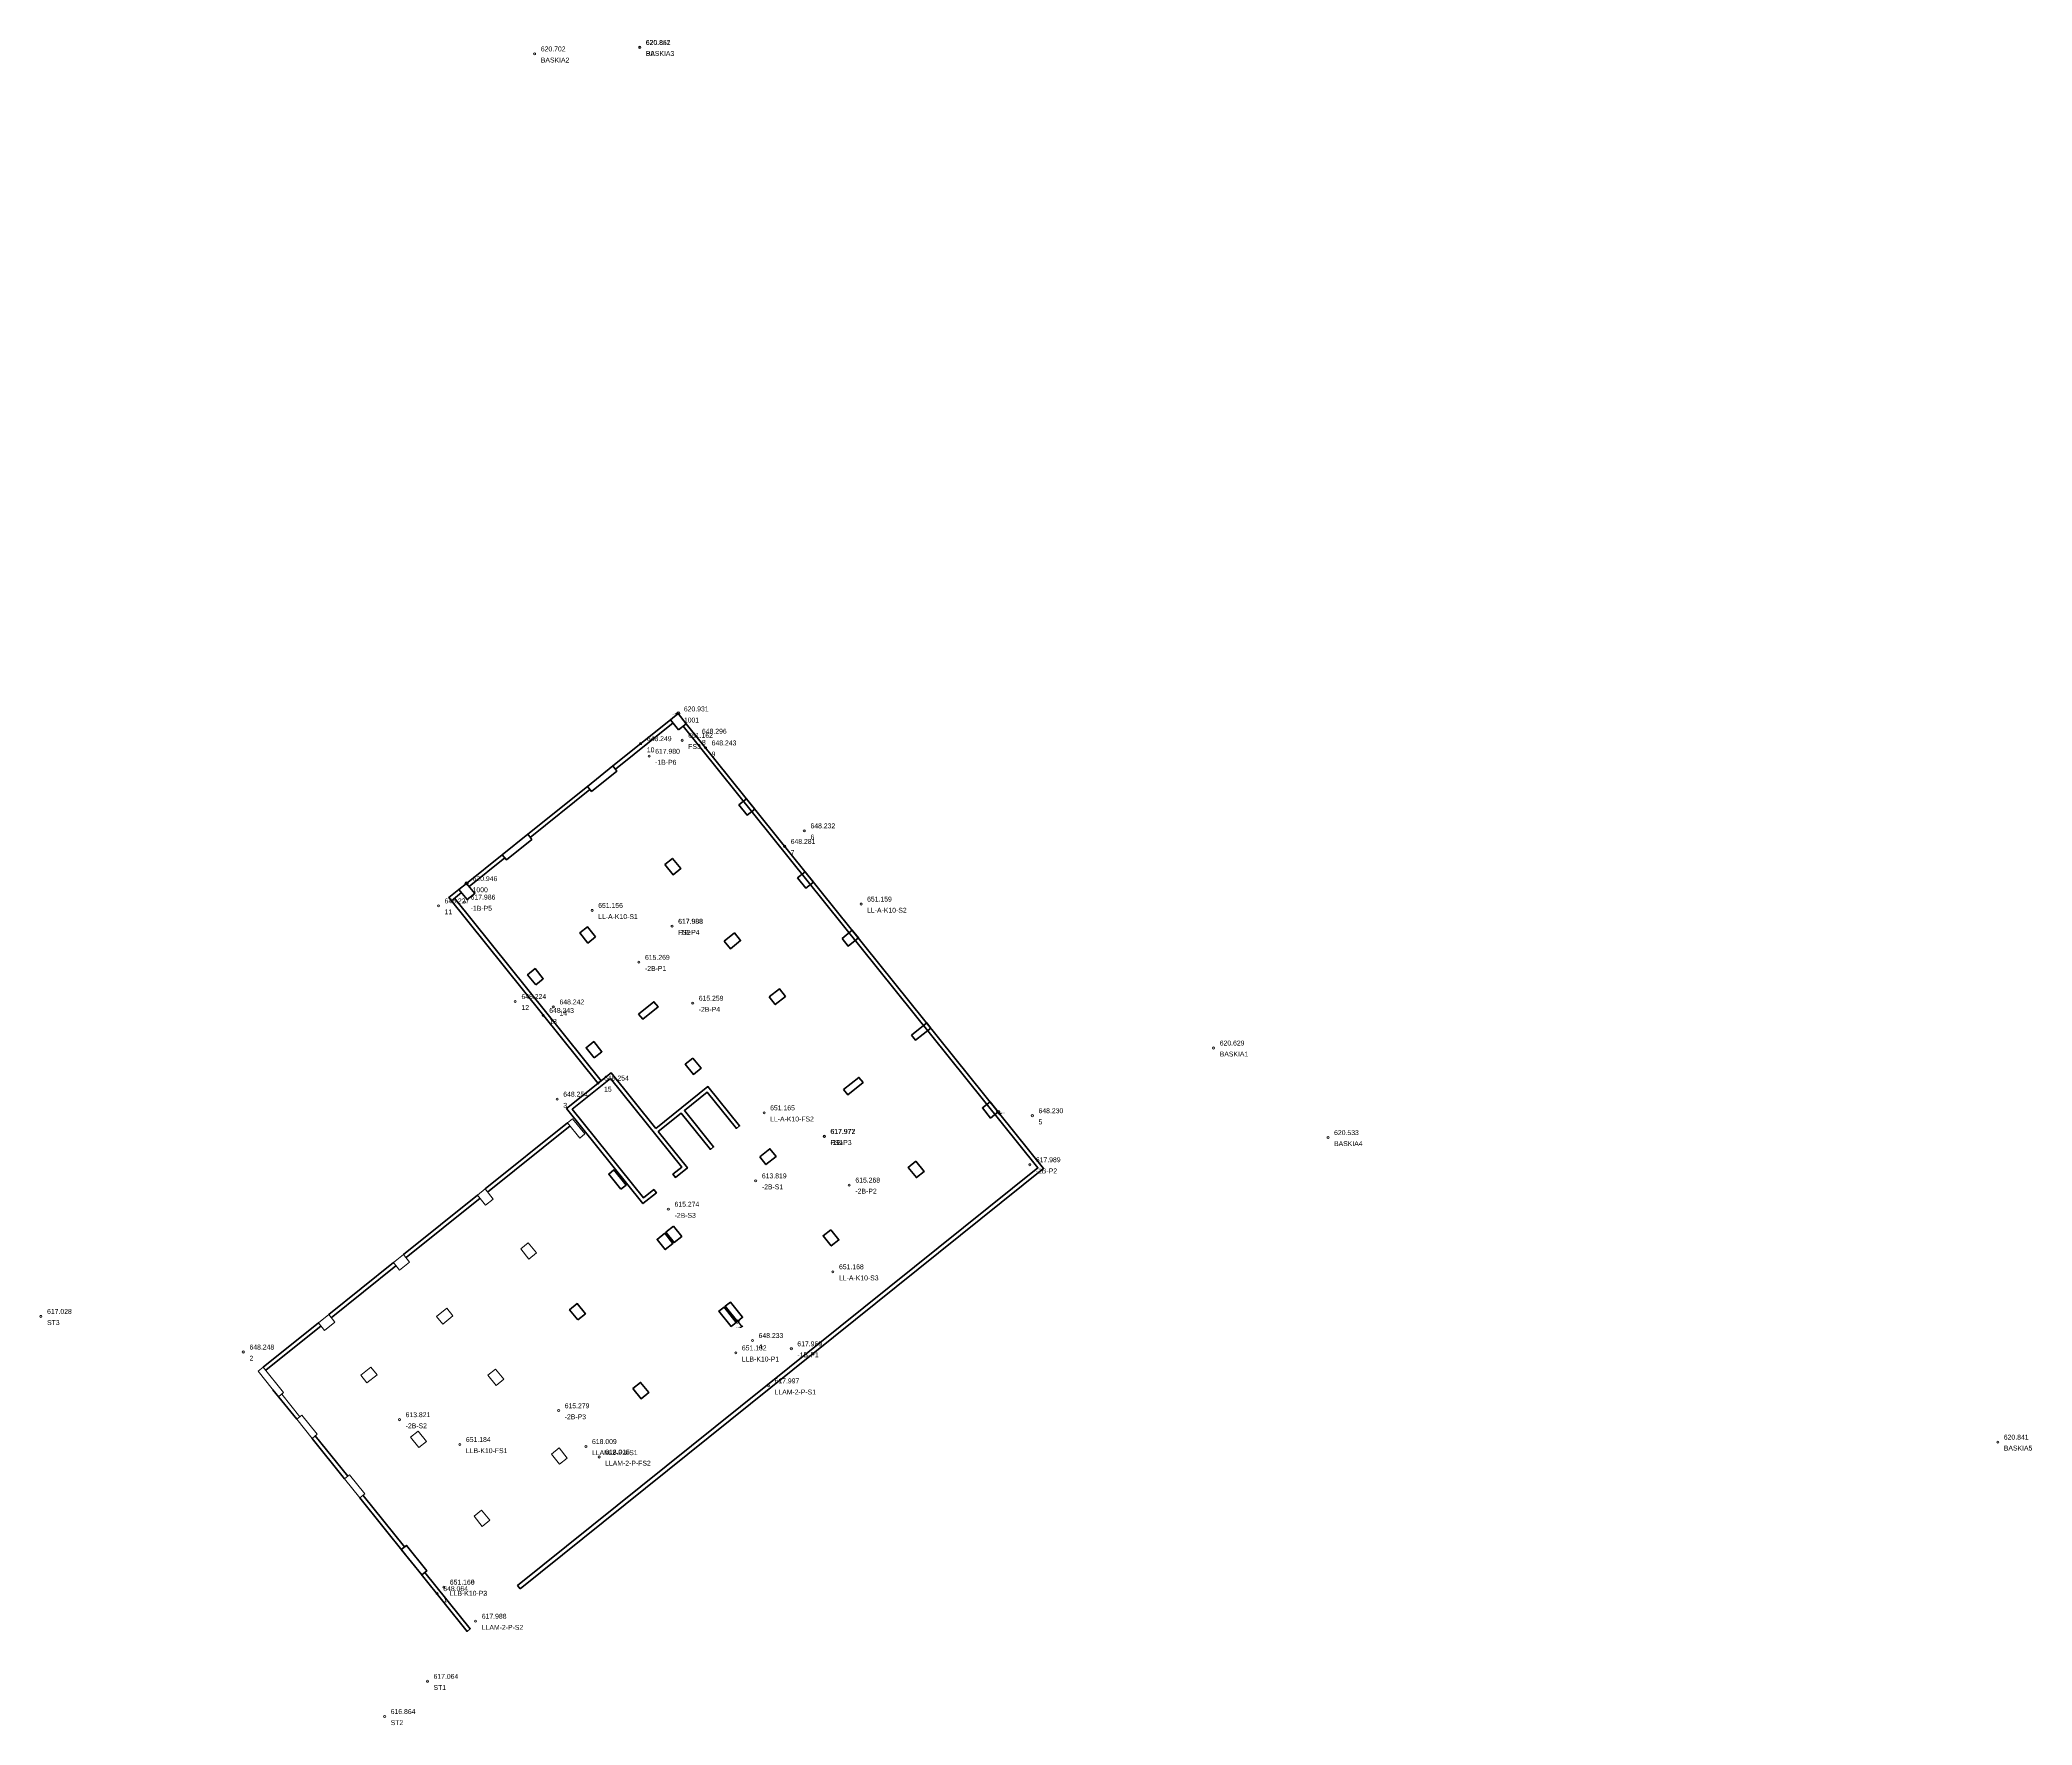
# Model space of a CAD drawing. Header units: metres. Extents: x 7511911 to 7512034, y 4692322 to 4692425.
import ezdxf

# ---------------------------------------------------------------- set-up
doc = ezdxf.new("R2010")
doc.units = ezdxf.units.M
doc.header["$PDMODE"] = 32
doc.header["$PDSIZE"] = 0.2
doc.layers.get('Defpoints').update_dxf_attribs({"lineweight": 0})
for name, color, linetype, lineweight in [('Matjet', 210, 'Continuous', 0), ('matjet-total-stacion', 3, 'Continuous', 0), ('Matjet_04.12.2019', 1, 'Continuous', 0), ('shytllat', 5, 'Continuous', 0), ('Structural - Bearing_Pen_No__27', 7, 'Continuous', 35)]:
    doc.layers.add(name, color=color, linetype=linetype, lineweight=lineweight)
doc.styles.get("Standard").update_dxf_attribs({"font": 'arial.ttf'})
doc.dimstyles.get("Standard").update_dxf_attribs({"dimtxt": 0.18, "dimasz": 0.18, "dimexe": 0.18, "dimexo": 0.0625, "dimgap": 0.09, "dimtad": 0, "dimtih": 1, "dimtoh": 1, "dimdec": 4, "dimzin": 0, "dimdsep": 46, "dimtxsty": 'Standard', "dimcen": 0.09, "dimadec": 0, "dimazin": 0, "dimtfac": 1, "dimtdec": 4, "dimtofl": 0, "dimtmove": 0, "dimatfit": 3, "dimfxl": 0, "dimtolj": 1, "dimtzin": 0, "dimarcsym": 0})

# ---------------------------------------------------------------- blocks, each defined once
blk = doc.blocks.new('*D4')
at = {"layer": 'Defpoints', "color": 0}
for p in [(7511954.19, 4692346.79), (7511954.19, 4692346.79), (7511954.45, 4692346.46)]:
    blk.add_point(p, dxfattribs=at)
at = {"layer": 'Matjet_04.12.2019', "color": 0, "lineweight": -2}
for p, q in [((7511954.2, 4692346.78), (7511954.48, 4692346.43)), ((7511954.2, 4692346.78), (7511954.48, 4692346.43)), ((7511954.38, 4692346.41), (7511954.33, 4692346.41)), ((7511954.41, 4692346.44), (7511954.38, 4692346.41)), ((7511954.49, 4692346.5), (7511954.52, 4692346.52))]:
    blk.add_line(p, q, dxfattribs=at)
at = {"layer": 'Matjet_04.12.2019', "color": 0}
for points in [[(7511954.41, 4692346.44), (7511954.42, 4692346.43), (7511954.45, 4692346.46)], [(7511954.48, 4692346.5), (7511954.49, 4692346.49), (7511954.45, 4692346.47)]]:
    blk.add_solid(points, dxfattribs=at)
at = {"layer": 'Matjet_04.12.2019', "color": 0, "insert": (7511954.22, 4692346.41), "char_height": 0.045, "attachment_point": 5}
blk.add_mtext('\\A1;0.0050', dxfattribs=at)
blk = doc.blocks.new('*D5')
at = {"layer": 'Defpoints', "color": 0}
for p in [(7511970.16, 4692359.62), (7511970.16, 4692359.62), (7511970.26, 4692359.5)]:
    blk.add_point(p, dxfattribs=at)
at = {"layer": 'Matjet_04.12.2019', "color": 0, "lineweight": -2}
for p, q in [((7511970.17, 4692359.61), (7511970.29, 4692359.47)), ((7511970.17, 4692359.61), (7511970.29, 4692359.47)), ((7511970.22, 4692359.47), (7511970.19, 4692359.45)), ((7511970.29, 4692359.53), (7511970.33, 4692359.56)), ((7511970.33, 4692359.56), (7511970.37, 4692359.56))]:
    blk.add_line(p, q, dxfattribs=at)
at = {"layer": 'Matjet_04.12.2019', "color": 0}
for points in [[(7511970.22, 4692359.48), (7511970.23, 4692359.47), (7511970.26, 4692359.5)], [(7511970.29, 4692359.54), (7511970.3, 4692359.53), (7511970.26, 4692359.5)]]:
    blk.add_solid(points, dxfattribs=at)
at = {"layer": 'Matjet_04.12.2019', "color": 0, "insert": (7511970.49, 4692359.56), "char_height": 0.045, "attachment_point": 5}
blk.add_mtext('\\A1;0.0020', dxfattribs=at)
blk = doc.blocks.new('*D6')
at = {"layer": 'Defpoints', "color": 0}
for p in [(7511950.52, 4692384.08), (7511950.55, 4692384.04), (7511950.56, 4692384.05)]:
    blk.add_point(p, dxfattribs=at)
at = {"layer": 'Matjet_04.12.2019', "color": 0, "lineweight": -2}
for p, q in [((7511950.45, 4692384.02), (7511950.4, 4692384.02)), ((7511950.48, 4692384.05), (7511950.45, 4692384.02)), ((7511950.54, 4692384.05), (7511950.49, 4692384.11)), ((7511950.56, 4692384.06), (7511950.51, 4692384.13)), ((7511950.57, 4692384.12), (7511950.6, 4692384.15))]:
    blk.add_line(p, q, dxfattribs=at)
at = {"layer": 'Matjet_04.12.2019', "color": 0}
for points in [[(7511950.48, 4692384.06), (7511950.49, 4692384.04), (7511950.52, 4692384.08)], [(7511950.56, 4692384.12), (7511950.57, 4692384.11), (7511950.53, 4692384.09)]]:
    blk.add_solid(points, dxfattribs=at)
at = {"layer": 'Matjet_04.12.2019', "color": 0, "insert": (7511950.29, 4692384.02), "char_height": 0.045, "attachment_point": 5}
blk.add_mtext('\\A1;0.0200', dxfattribs=at)
blk = doc.blocks.new('*U7', base_point=(7511935.78, 4692330.11, 648.06))
at = {"layer": 'Matjet', "linetype": 'ByBlock', "lineweight": -2}
blk.add_line((7511935.78, 4692330.11, 648.06), (7511935.78, 4692330.11, 648.06), dxfattribs=at)
blk.add_circle((7511935.78, 4692330.11, 648.06), 0.0625, dxfattribs=at)
at = {"layer": 'Matjet', "linetype": 'ByBlock', "char_height": 0.3}
for s, insert, attachment_point in [('648.064', (7511936.16, 4692330.41, 648.06), 4), ('1', (7511936.16, 4692329.88, 648.06), 1)]:
    blk.add_mtext(s, dxfattribs=dict(at, insert=insert, attachment_point=attachment_point))
blk = doc.blocks.new('*U8', base_point=(7511923.91, 4692344.91, 648.25))
at = {"layer": 'Matjet', "linetype": 'ByBlock', "lineweight": -2}
blk.add_line((7511923.91, 4692344.91, 648.25), (7511923.91, 4692344.91, 648.25), dxfattribs=at)
blk.add_circle((7511923.91, 4692344.91, 648.25), 0.0625, dxfattribs=at)
at = {"layer": 'Matjet', "linetype": 'ByBlock', "char_height": 0.3}
for s, insert, attachment_point in [('648.248', (7511924.29, 4692345.21, 648.25), 4), ('2', (7511924.29, 4692344.68, 648.25), 1)]:
    blk.add_mtext(s, dxfattribs=dict(at, insert=insert, attachment_point=attachment_point))
blk = doc.blocks.new('*U9', base_point=(7511943.15, 4692360.41, 648.25))
at = {"layer": 'Matjet', "linetype": 'ByBlock', "lineweight": -2}
blk.add_line((7511943.15, 4692360.41, 648.25), (7511943.15, 4692360.41, 648.25), dxfattribs=at)
blk.add_circle((7511943.15, 4692360.41, 648.25), 0.0625, dxfattribs=at)
at = {"layer": 'Matjet', "linetype": 'ByBlock', "char_height": 0.3}
for s, insert, attachment_point in [('648.254', (7511943.52, 4692360.71, 648.25), 4), ('3', (7511943.52, 4692360.18, 648.25), 1)]:
    blk.add_mtext(s, dxfattribs=dict(at, insert=insert, attachment_point=attachment_point))
blk = doc.blocks.new('*U10', base_point=(7511955.1, 4692345.62, 648.23))
at = {"layer": 'Matjet', "linetype": 'ByBlock', "lineweight": -2}
blk.add_line((7511955.1, 4692345.62, 648.23), (7511955.1, 4692345.62, 648.23), dxfattribs=at)
blk.add_circle((7511955.1, 4692345.62, 648.23), 0.0625, dxfattribs=at)
at = {"layer": 'Matjet', "linetype": 'ByBlock', "char_height": 0.3}
for s, insert, attachment_point in [('648.233', (7511955.48, 4692345.92, 648.23), 4), ('4', (7511955.48, 4692345.39, 648.23), 1)]:
    blk.add_mtext(s, dxfattribs=dict(at, insert=insert, attachment_point=attachment_point))
blk = doc.blocks.new('*U11', base_point=(7511972.25, 4692359.4, 648.23))
at = {"layer": 'Matjet', "linetype": 'ByBlock', "lineweight": -2}
blk.add_line((7511972.25, 4692359.4, 648.23), (7511972.25, 4692359.4, 648.23), dxfattribs=at)
blk.add_circle((7511972.25, 4692359.4, 648.23), 0.0625, dxfattribs=at)
at = {"layer": 'Matjet', "linetype": 'ByBlock', "char_height": 0.3}
for s, insert, attachment_point in [('648.230', (7511972.63, 4692359.7, 648.23), 4), ('5', (7511972.63, 4692359.17, 648.23), 1)]:
    blk.add_mtext(s, dxfattribs=dict(at, insert=insert, attachment_point=attachment_point))
blk = doc.blocks.new('*U12', base_point=(7511958.28, 4692376.86, 648.23))
at = {"layer": 'Matjet', "linetype": 'ByBlock', "lineweight": -2}
blk.add_line((7511958.28, 4692376.86, 648.23), (7511958.28, 4692376.86, 648.23), dxfattribs=at)
blk.add_circle((7511958.28, 4692376.86, 648.23), 0.0625, dxfattribs=at)
at = {"layer": 'Matjet', "linetype": 'ByBlock', "char_height": 0.3}
for s, insert, attachment_point in [('648.232', (7511958.66, 4692377.16, 648.23), 4), ('6', (7511958.66, 4692376.63, 648.23), 1)]:
    blk.add_mtext(s, dxfattribs=dict(at, insert=insert, attachment_point=attachment_point))
blk = doc.blocks.new('*U13', base_point=(7511957.08, 4692375.9, 648.28))
at = {"layer": 'Matjet', "linetype": 'ByBlock', "lineweight": -2}
blk.add_line((7511957.08, 4692375.9, 648.28), (7511957.08, 4692375.9, 648.28), dxfattribs=at)
blk.add_circle((7511957.08, 4692375.9, 648.28), 0.0625, dxfattribs=at)
at = {"layer": 'Matjet', "linetype": 'ByBlock', "char_height": 0.3}
for s, insert, attachment_point in [('648.281', (7511957.45, 4692376.2, 648.28), 4), ('7', (7511957.45, 4692375.67, 648.28), 1)]:
    blk.add_mtext(s, dxfattribs=dict(at, insert=insert, attachment_point=attachment_point))
blk = doc.blocks.new('*U14', base_point=(7511951.63, 4692382.66, 648.3))
at = {"layer": 'Matjet', "linetype": 'ByBlock', "lineweight": -2}
blk.add_line((7511951.63, 4692382.66, 648.3), (7511951.63, 4692382.66, 648.3), dxfattribs=at)
blk.add_circle((7511951.63, 4692382.66, 648.3), 0.0625, dxfattribs=at)
at = {"layer": 'Matjet', "linetype": 'ByBlock', "char_height": 0.3}
for s, insert, attachment_point in [('648.296', (7511952.01, 4692382.96, 648.3), 4), ('8', (7511952.01, 4692382.43, 648.3), 1)]:
    blk.add_mtext(s, dxfattribs=dict(at, insert=insert, attachment_point=attachment_point))
blk = doc.blocks.new('*U15', base_point=(7511952.24, 4692381.94, 648.24))
at = {"layer": 'Matjet', "linetype": 'ByBlock', "lineweight": -2}
blk.add_line((7511952.24, 4692381.94, 648.24), (7511952.24, 4692381.94, 648.24), dxfattribs=at)
blk.add_circle((7511952.24, 4692381.94, 648.24), 0.0625, dxfattribs=at)
at = {"layer": 'Matjet', "linetype": 'ByBlock', "char_height": 0.3}
for s, insert, attachment_point in [('648.243', (7511952.61, 4692382.24, 648.24), 4), ('9', (7511952.61, 4692381.71, 648.24), 1)]:
    blk.add_mtext(s, dxfattribs=dict(at, insert=insert, attachment_point=attachment_point))
blk = doc.blocks.new('*U16', base_point=(7511948.25, 4692382.2, 648.25))
at = {"layer": 'Matjet', "linetype": 'ByBlock', "lineweight": -2}
blk.add_line((7511948.25, 4692382.2, 648.25), (7511948.25, 4692382.2, 648.25), dxfattribs=at)
blk.add_circle((7511948.25, 4692382.2, 648.25), 0.0625, dxfattribs=at)
at = {"layer": 'Matjet', "linetype": 'ByBlock', "char_height": 0.3}
for s, insert, attachment_point in [('648.249', (7511948.63, 4692382.5, 648.25), 4), ('10', (7511948.63, 4692381.97, 648.25), 1)]:
    blk.add_mtext(s, dxfattribs=dict(at, insert=insert, attachment_point=attachment_point))
blk = doc.blocks.new('*U17', base_point=(7511935.88, 4692372.25, 648.23))
at = {"layer": 'Matjet', "linetype": 'ByBlock', "lineweight": -2}
blk.add_line((7511935.88, 4692372.25, 648.23), (7511935.88, 4692372.25, 648.23), dxfattribs=at)
blk.add_circle((7511935.88, 4692372.25, 648.23), 0.0625, dxfattribs=at)
at = {"layer": 'Matjet', "linetype": 'ByBlock', "char_height": 0.3}
for s, insert, attachment_point in [('648.227', (7511936.25, 4692372.55, 648.23), 4), ('11', (7511936.25, 4692372.03, 648.23), 1)]:
    blk.add_mtext(s, dxfattribs=dict(at, insert=insert, attachment_point=attachment_point))
blk = doc.blocks.new('*U18', base_point=(7511940.57, 4692366.39, 648.22))
at = {"layer": 'Matjet', "linetype": 'ByBlock', "lineweight": -2}
blk.add_line((7511940.57, 4692366.39, 648.22), (7511940.57, 4692366.39, 648.22), dxfattribs=at)
blk.add_circle((7511940.57, 4692366.39, 648.22), 0.0625, dxfattribs=at)
at = {"layer": 'Matjet', "linetype": 'ByBlock', "char_height": 0.3}
for s, insert, attachment_point in [('648.224', (7511940.95, 4692366.69, 648.22), 4), ('12', (7511940.95, 4692366.17, 648.22), 1)]:
    blk.add_mtext(s, dxfattribs=dict(at, insert=insert, attachment_point=attachment_point))
blk = doc.blocks.new('*U19', base_point=(7511942.29, 4692365.54, 648.24))
at = {"layer": 'Matjet', "linetype": 'ByBlock', "lineweight": -2}
blk.add_line((7511942.29, 4692365.54, 648.24), (7511942.29, 4692365.54, 648.24), dxfattribs=at)
blk.add_circle((7511942.29, 4692365.54, 648.24), 0.0625, dxfattribs=at)
at = {"layer": 'Matjet', "linetype": 'ByBlock', "char_height": 0.3}
for s, insert, attachment_point in [('648.243', (7511942.66, 4692365.84, 648.24), 4), ('13', (7511942.66, 4692365.32, 648.24), 1)]:
    blk.add_mtext(s, dxfattribs=dict(at, insert=insert, attachment_point=attachment_point))
blk = doc.blocks.new('*U20', base_point=(7511942.9, 4692366.06, 648.24))
at = {"layer": 'Matjet', "linetype": 'ByBlock', "lineweight": -2}
blk.add_line((7511942.9, 4692366.06, 648.24), (7511942.9, 4692366.06, 648.24), dxfattribs=at)
blk.add_circle((7511942.9, 4692366.06, 648.24), 0.0625, dxfattribs=at)
at = {"layer": 'Matjet', "linetype": 'ByBlock', "char_height": 0.3}
for s, insert, attachment_point in [('648.242', (7511943.28, 4692366.36, 648.24), 4), ('14', (7511943.28, 4692365.83, 648.24), 1)]:
    blk.add_mtext(s, dxfattribs=dict(at, insert=insert, attachment_point=attachment_point))
blk = doc.blocks.new('*U21', base_point=(7511945.65, 4692361.4, 648.25))
at = {"layer": 'Matjet', "linetype": 'ByBlock', "lineweight": -2}
blk.add_line((7511945.65, 4692361.4, 648.25), (7511945.65, 4692361.4, 648.25), dxfattribs=at)
blk.add_circle((7511945.65, 4692361.4, 648.25), 0.0625, dxfattribs=at)
at = {"layer": 'Matjet', "linetype": 'ByBlock', "char_height": 0.3}
for s, insert, attachment_point in [('648.254', (7511946.02, 4692361.7, 648.25), 4), ('15', (7511946.02, 4692361.17, 648.25), 1)]:
    blk.add_mtext(s, dxfattribs=dict(at, insert=insert, attachment_point=attachment_point))
blk = doc.blocks.new('*U22', base_point=(7511983.35, 4692363.54, 620.63))
at = {"layer": 'matjet-total-stacion', "linetype": 'ByBlock', "lineweight": -2}
blk.add_line((7511983.35, 4692363.54, 620.63), (7511983.35, 4692363.54, 620.63), dxfattribs=at)
blk.add_circle((7511983.35, 4692363.54, 620.63), 0.0625, dxfattribs=at)
at = {"layer": 'matjet-total-stacion', "linetype": 'ByBlock', "char_height": 0.3}
for s, insert, attachment_point in [('620.629', (7511983.73, 4692363.84, 620.63), 4), ('BASKIA1', (7511983.73, 4692363.32, 620.63), 1)]:
    blk.add_mtext(s, dxfattribs=dict(at, insert=insert, attachment_point=attachment_point))
blk = doc.blocks.new('*U23', base_point=(7511948.21, 4692424.85, 620.85))
at = {"layer": 'matjet-total-stacion', "linetype": 'ByBlock', "lineweight": -2}
blk.add_line((7511948.21, 4692424.85, 620.85), (7511948.21, 4692424.85, 620.85), dxfattribs=at)
blk.add_circle((7511948.21, 4692424.85, 620.85), 0.0625, dxfattribs=at)
at = {"layer": 'matjet-total-stacion', "linetype": 'ByBlock', "char_height": 0.3}
for s, insert, attachment_point in [('620.851', (7511948.58, 4692425.15, 620.85), 4), ('P2', (7511948.58, 4692424.63, 620.85), 1)]:
    blk.add_mtext(s, dxfattribs=dict(at, insert=insert, attachment_point=attachment_point))
blk = doc.blocks.new('*U24', base_point=(7511948.2, 4692424.87, 620.84))
at = {"layer": 'matjet-total-stacion', "linetype": 'ByBlock', "lineweight": -2}
blk.add_line((7511948.2, 4692424.87, 620.84), (7511948.2, 4692424.87, 620.84), dxfattribs=at)
blk.add_circle((7511948.2, 4692424.87, 620.84), 0.0625, dxfattribs=at)
at = {"layer": 'matjet-total-stacion', "linetype": 'ByBlock', "char_height": 0.3}
for s, insert, attachment_point in [('620.842', (7511948.57, 4692425.17, 620.84), 4), ('BASKIA3', (7511948.57, 4692424.64, 620.84), 1)]:
    blk.add_mtext(s, dxfattribs=dict(at, insert=insert, attachment_point=attachment_point))
blk = doc.blocks.new('*U25', base_point=(7511941.76, 4692424.47, 620.7))
at = {"layer": 'matjet-total-stacion', "linetype": 'ByBlock', "lineweight": -2}
blk.add_line((7511941.76, 4692424.47, 620.7), (7511941.76, 4692424.47, 620.7), dxfattribs=at)
blk.add_circle((7511941.76, 4692424.47, 620.7), 0.0625, dxfattribs=at)
at = {"layer": 'matjet-total-stacion', "linetype": 'ByBlock', "char_height": 0.3}
for s, insert, attachment_point in [('620.702', (7511942.14, 4692424.77, 620.7), 4), ('BASKIA2', (7511942.14, 4692424.24, 620.7), 1)]:
    blk.add_mtext(s, dxfattribs=dict(at, insert=insert, attachment_point=attachment_point))
blk = doc.blocks.new('*U26', base_point=(7511955.3, 4692355.4, 613.82))
at = {"layer": 'matjet-total-stacion', "linetype": 'ByBlock', "lineweight": -2}
blk.add_line((7511955.3, 4692355.4, 613.82), (7511955.3, 4692355.4, 613.82), dxfattribs=at)
blk.add_circle((7511955.3, 4692355.4, 613.82), 0.0625, dxfattribs=at)
at = {"layer": 'matjet-total-stacion', "linetype": 'ByBlock', "char_height": 0.3}
for s, insert, attachment_point in [('613.819', (7511955.68, 4692355.7, 613.82), 4), ('-2B-S1', (7511955.68, 4692355.18, 613.82), 1)]:
    blk.add_mtext(s, dxfattribs=dict(at, insert=insert, attachment_point=attachment_point))
blk = doc.blocks.new('*U27', base_point=(7511933.49, 4692340.77, 613.82))
at = {"layer": 'matjet-total-stacion', "linetype": 'ByBlock', "lineweight": -2}
blk.add_line((7511933.49, 4692340.77, 613.82), (7511933.49, 4692340.77, 613.82), dxfattribs=at)
blk.add_circle((7511933.49, 4692340.77, 613.82), 0.0625, dxfattribs=at)
at = {"layer": 'matjet-total-stacion', "linetype": 'ByBlock', "char_height": 0.3}
for s, insert, attachment_point in [('613.821', (7511933.86, 4692341.07, 613.82), 4), ('-2B-S2', (7511933.86, 4692340.54, 613.82), 1)]:
    blk.add_mtext(s, dxfattribs=dict(at, insert=insert, attachment_point=attachment_point))
blk = doc.blocks.new('*U28', base_point=(7511949.95, 4692353.67, 615.27))
at = {"layer": 'matjet-total-stacion', "linetype": 'ByBlock', "lineweight": -2}
blk.add_line((7511949.95, 4692353.67, 615.27), (7511949.95, 4692353.67, 615.27), dxfattribs=at)
blk.add_circle((7511949.95, 4692353.67, 615.27), 0.0625, dxfattribs=at)
at = {"layer": 'matjet-total-stacion', "linetype": 'ByBlock', "char_height": 0.3}
for s, insert, attachment_point in [('615.274', (7511950.33, 4692353.97, 615.27), 4), ('-2B-S3', (7511950.33, 4692353.44, 615.27), 1)]:
    blk.add_mtext(s, dxfattribs=dict(at, insert=insert, attachment_point=attachment_point))
blk = doc.blocks.new('*U29', base_point=(7511948.14, 4692368.8, 615.27))
at = {"layer": 'matjet-total-stacion', "linetype": 'ByBlock', "lineweight": -2}
blk.add_line((7511948.14, 4692368.8, 615.27), (7511948.14, 4692368.8, 615.27), dxfattribs=at)
blk.add_circle((7511948.14, 4692368.8, 615.27), 0.0625, dxfattribs=at)
at = {"layer": 'matjet-total-stacion', "linetype": 'ByBlock', "char_height": 0.3}
for s, insert, attachment_point in [('615.269', (7511948.52, 4692369.1, 615.27), 4), ('-2B-P1', (7511948.52, 4692368.57, 615.27), 1)]:
    blk.add_mtext(s, dxfattribs=dict(at, insert=insert, attachment_point=attachment_point))
blk = doc.blocks.new('*U30', base_point=(7511961.03, 4692355.14, 615.27))
at = {"layer": 'matjet-total-stacion', "linetype": 'ByBlock', "lineweight": -2}
blk.add_line((7511961.03, 4692355.14, 615.27), (7511961.03, 4692355.14, 615.27), dxfattribs=at)
blk.add_circle((7511961.03, 4692355.14, 615.27), 0.0625, dxfattribs=at)
at = {"layer": 'matjet-total-stacion', "linetype": 'ByBlock', "char_height": 0.3}
for s, insert, attachment_point in [('615.268', (7511961.41, 4692355.44, 615.27), 4), ('-2B-P2', (7511961.41, 4692354.92, 615.27), 1)]:
    blk.add_mtext(s, dxfattribs=dict(at, insert=insert, attachment_point=attachment_point))
blk = doc.blocks.new('*U31', base_point=(7511943.24, 4692341.33, 615.28))
at = {"layer": 'matjet-total-stacion', "linetype": 'ByBlock', "lineweight": -2}
blk.add_line((7511943.24, 4692341.33, 615.28), (7511943.24, 4692341.33, 615.28), dxfattribs=at)
blk.add_circle((7511943.24, 4692341.33, 615.28), 0.0625, dxfattribs=at)
at = {"layer": 'matjet-total-stacion', "linetype": 'ByBlock', "char_height": 0.3}
for s, insert, attachment_point in [('615.279', (7511943.61, 4692341.62, 615.28), 4), ('-2B-P3', (7511943.61, 4692341.1, 615.28), 1)]:
    blk.add_mtext(s, dxfattribs=dict(at, insert=insert, attachment_point=attachment_point))
blk = doc.blocks.new('*U32', base_point=(7511951.45, 4692366.29, 615.26))
at = {"layer": 'matjet-total-stacion', "linetype": 'ByBlock', "lineweight": -2}
blk.add_line((7511951.45, 4692366.29, 615.26), (7511951.45, 4692366.29, 615.26), dxfattribs=at)
blk.add_circle((7511951.45, 4692366.29, 615.26), 0.0625, dxfattribs=at)
at = {"layer": 'matjet-total-stacion', "linetype": 'ByBlock', "char_height": 0.3}
for s, insert, attachment_point in [('615.259', (7511951.82, 4692366.59, 615.26), 4), ('-2B-P4', (7511951.82, 4692366.06, 615.26), 1)]:
    blk.add_mtext(s, dxfattribs=dict(at, insert=insert, attachment_point=attachment_point))
blk = doc.blocks.new('*U33', base_point=(7511957.49, 4692345.12, 617.97))
at = {"layer": 'matjet-total-stacion', "linetype": 'ByBlock', "lineweight": -2}
blk.add_line((7511957.49, 4692345.12, 617.97), (7511957.49, 4692345.12, 617.97), dxfattribs=at)
blk.add_circle((7511957.49, 4692345.12, 617.97), 0.0625, dxfattribs=at)
at = {"layer": 'matjet-total-stacion', "linetype": 'ByBlock', "char_height": 0.3}
for s, insert, attachment_point in [('617.969', (7511957.86, 4692345.42, 617.97), 4), ('-1B-P1', (7511957.86, 4692344.89, 617.97), 1)]:
    blk.add_mtext(s, dxfattribs=dict(at, insert=insert, attachment_point=attachment_point))
blk = doc.blocks.new('*U34', base_point=(7511972.1, 4692356.39, 617.99))
at = {"layer": 'matjet-total-stacion', "linetype": 'ByBlock', "lineweight": -2}
blk.add_line((7511972.1, 4692356.39, 617.99), (7511972.1, 4692356.39, 617.99), dxfattribs=at)
blk.add_circle((7511972.1, 4692356.39, 617.99), 0.0625, dxfattribs=at)
at = {"layer": 'matjet-total-stacion', "linetype": 'ByBlock', "char_height": 0.3}
for s, insert, attachment_point in [('617.989', (7511972.47, 4692356.69, 617.99), 4), ('-1B-P2', (7511972.47, 4692356.16, 617.99), 1)]:
    blk.add_mtext(s, dxfattribs=dict(at, insert=insert, attachment_point=attachment_point))
blk = doc.blocks.new('*U35', base_point=(7511959.51, 4692358.13, 617.98))
at = {"layer": 'matjet-total-stacion', "linetype": 'ByBlock', "lineweight": -2}
blk.add_line((7511959.51, 4692358.13, 617.98), (7511959.51, 4692358.13, 617.98), dxfattribs=at)
blk.add_circle((7511959.51, 4692358.13, 617.98), 0.0625, dxfattribs=at)
at = {"layer": 'matjet-total-stacion', "linetype": 'ByBlock', "char_height": 0.3}
for s, insert, attachment_point in [('617.977', (7511959.88, 4692358.43, 617.98), 4), ('-1B-P3', (7511959.88, 4692357.9, 617.98), 1)]:
    blk.add_mtext(s, dxfattribs=dict(at, insert=insert, attachment_point=attachment_point))
blk = doc.blocks.new('*U36', base_point=(7511950.18, 4692371, 617.99))
at = {"layer": 'matjet-total-stacion', "linetype": 'ByBlock', "lineweight": -2}
blk.add_line((7511950.18, 4692371, 617.99), (7511950.18, 4692371, 617.99), dxfattribs=at)
blk.add_circle((7511950.18, 4692371, 617.99), 0.0625, dxfattribs=at)
at = {"layer": 'matjet-total-stacion', "linetype": 'ByBlock', "char_height": 0.3}
for s, insert, attachment_point in [('617.988', (7511950.56, 4692371.3, 617.99), 4), ('-1B-P4', (7511950.56, 4692370.78, 617.99), 1)]:
    blk.add_mtext(s, dxfattribs=dict(at, insert=insert, attachment_point=attachment_point))
blk = doc.blocks.new('*U37', base_point=(7511937.46, 4692372.49, 617.99))
at = {"layer": 'matjet-total-stacion', "linetype": 'ByBlock', "lineweight": -2}
blk.add_line((7511937.46, 4692372.49, 617.99), (7511937.46, 4692372.49, 617.99), dxfattribs=at)
blk.add_circle((7511937.46, 4692372.49, 617.99), 0.0625, dxfattribs=at)
at = {"layer": 'matjet-total-stacion', "linetype": 'ByBlock', "char_height": 0.3}
for s, insert, attachment_point in [('617.986', (7511937.84, 4692372.79, 617.99), 4), ('-1B-P5', (7511937.84, 4692372.26, 617.99), 1)]:
    blk.add_mtext(s, dxfattribs=dict(at, insert=insert, attachment_point=attachment_point))
blk = doc.blocks.new('*U38', base_point=(7511948.78, 4692381.42, 617.98))
at = {"layer": 'matjet-total-stacion', "linetype": 'ByBlock', "lineweight": -2}
blk.add_line((7511948.78, 4692381.42, 617.98), (7511948.78, 4692381.42, 617.98), dxfattribs=at)
blk.add_circle((7511948.78, 4692381.42, 617.98), 0.0625, dxfattribs=at)
at = {"layer": 'matjet-total-stacion', "linetype": 'ByBlock', "char_height": 0.3}
for s, insert, attachment_point in [('617.980', (7511949.15, 4692381.72, 617.98), 4), ('-1B-P6', (7511949.15, 4692381.2, 617.98), 1)]:
    blk.add_mtext(s, dxfattribs=dict(at, insert=insert, attachment_point=attachment_point))
blk = doc.blocks.new('*U39', base_point=(7511959.51, 4692358.13, 617.97))
at = {"layer": 'matjet-total-stacion', "linetype": 'ByBlock', "lineweight": -2}
blk.add_line((7511959.51, 4692358.13, 617.97), (7511959.51, 4692358.13, 617.97), dxfattribs=at)
blk.add_circle((7511959.51, 4692358.13, 617.97), 0.0625, dxfattribs=at)
at = {"layer": 'matjet-total-stacion', "linetype": 'ByBlock', "char_height": 0.3}
for s, insert, attachment_point in [('617.972', (7511959.89, 4692358.43, 617.97), 4), ('FS1', (7511959.89, 4692357.9, 617.97), 1)]:
    blk.add_mtext(s, dxfattribs=dict(at, insert=insert, attachment_point=attachment_point))
blk = doc.blocks.new('*U40', base_point=(7511950.18, 4692371.01, 617.99))
at = {"layer": 'matjet-total-stacion', "linetype": 'ByBlock', "lineweight": -2}
blk.add_line((7511950.18, 4692371.01, 617.99), (7511950.18, 4692371.01, 617.99), dxfattribs=at)
blk.add_circle((7511950.18, 4692371.01, 617.99), 0.0625, dxfattribs=at)
at = {"layer": 'matjet-total-stacion', "linetype": 'ByBlock', "char_height": 0.3}
for s, insert, attachment_point in [('617.988', (7511950.55, 4692371.31, 617.99), 4), ('FS2', (7511950.55, 4692370.78, 617.99), 1)]:
    blk.add_mtext(s, dxfattribs=dict(at, insert=insert, attachment_point=attachment_point))
blk = doc.blocks.new('*U41', base_point=(7511937.58, 4692373.62, 620.95))
at = {"layer": 'matjet-total-stacion', "linetype": 'ByBlock', "lineweight": -2}
blk.add_line((7511937.58, 4692373.62, 620.95), (7511937.58, 4692373.62, 620.95), dxfattribs=at)
blk.add_circle((7511937.58, 4692373.62, 620.95), 0.0625, dxfattribs=at)
at = {"layer": 'matjet-total-stacion', "linetype": 'ByBlock', "char_height": 0.3}
for s, insert, attachment_point in [('620.946', (7511937.96, 4692373.92, 620.95), 4), ('1000', (7511937.96, 4692373.39, 620.95), 1)]:
    blk.add_mtext(s, dxfattribs=dict(at, insert=insert, attachment_point=attachment_point))
blk = doc.blocks.new('*U42', base_point=(7511950.54, 4692384.02, 620.93))
at = {"layer": 'matjet-total-stacion', "linetype": 'ByBlock', "lineweight": -2}
blk.add_line((7511950.54, 4692384.02, 620.93), (7511950.54, 4692384.02, 620.93), dxfattribs=at)
blk.add_circle((7511950.54, 4692384.02, 620.93), 0.0625, dxfattribs=at)
at = {"layer": 'matjet-total-stacion', "linetype": 'ByBlock', "char_height": 0.3}
for s, insert, attachment_point in [('620.931', (7511950.91, 4692384.32, 620.93), 4), ('1001', (7511950.91, 4692383.79, 620.93), 1)]:
    blk.add_mtext(s, dxfattribs=dict(at, insert=insert, attachment_point=attachment_point))
blk = doc.blocks.new('*U43', base_point=(7511935.2, 4692324.73, 617.06))
at = {"layer": 'matjet-total-stacion', "linetype": 'ByBlock', "lineweight": -2}
blk.add_line((7511935.2, 4692324.73, 617.06), (7511935.2, 4692324.73, 617.06), dxfattribs=at)
blk.add_circle((7511935.2, 4692324.73, 617.06), 0.0625, dxfattribs=at)
at = {"layer": 'matjet-total-stacion', "linetype": 'ByBlock', "char_height": 0.3}
for s, insert, attachment_point in [('617.064', (7511935.57, 4692325.03, 617.06), 4), ('ST1', (7511935.57, 4692324.5, 617.06), 1)]:
    blk.add_mtext(s, dxfattribs=dict(at, insert=insert, attachment_point=attachment_point))
blk = doc.blocks.new('*U44', base_point=(7511932.58, 4692322.58, 616.86))
at = {"layer": 'matjet-total-stacion', "linetype": 'ByBlock', "lineweight": -2}
blk.add_line((7511932.58, 4692322.58, 616.86), (7511932.58, 4692322.58, 616.86), dxfattribs=at)
blk.add_circle((7511932.58, 4692322.58, 616.86), 0.0625, dxfattribs=at)
at = {"layer": 'matjet-total-stacion', "linetype": 'ByBlock', "char_height": 0.3}
for s, insert, attachment_point in [('616.864', (7511932.95, 4692322.88, 616.86), 4), ('ST2', (7511932.95, 4692322.35, 616.86), 1)]:
    blk.add_mtext(s, dxfattribs=dict(at, insert=insert, attachment_point=attachment_point))
blk = doc.blocks.new('*U45', base_point=(7511911.51, 4692347.1, 617.03))
at = {"layer": 'matjet-total-stacion', "linetype": 'ByBlock', "lineweight": -2}
blk.add_line((7511911.51, 4692347.1, 617.03), (7511911.51, 4692347.1, 617.03), dxfattribs=at)
blk.add_circle((7511911.51, 4692347.1, 617.03), 0.0625, dxfattribs=at)
at = {"layer": 'matjet-total-stacion', "linetype": 'ByBlock', "char_height": 0.3}
for s, insert, attachment_point in [('617.028', (7511911.89, 4692347.4, 617.03), 4), ('ST3', (7511911.89, 4692346.87, 617.03), 1)]:
    blk.add_mtext(s, dxfattribs=dict(at, insert=insert, attachment_point=attachment_point))
blk = doc.blocks.new('*U46', base_point=(7511956.09, 4692342.84, 618))
at = {"layer": 'matjet-total-stacion', "linetype": 'ByBlock', "lineweight": -2}
blk.add_line((7511956.09, 4692342.84, 618), (7511956.09, 4692342.84, 618), dxfattribs=at)
blk.add_circle((7511956.09, 4692342.84, 618), 0.0625, dxfattribs=at)
at = {"layer": 'matjet-total-stacion', "linetype": 'ByBlock', "char_height": 0.3}
for s, insert, attachment_point in [('617.997', (7511956.46, 4692343.14, 618), 4), ('LLAM-2-P-S1', (7511956.46, 4692342.61, 618), 1)]:
    blk.add_mtext(s, dxfattribs=dict(at, insert=insert, attachment_point=attachment_point))
blk = doc.blocks.new('*U47', base_point=(7511938.14, 4692328.42, 617.99))
at = {"layer": 'matjet-total-stacion', "linetype": 'ByBlock', "lineweight": -2}
blk.add_line((7511938.14, 4692328.42, 617.99), (7511938.14, 4692328.42, 617.99), dxfattribs=at)
blk.add_circle((7511938.14, 4692328.42, 617.99), 0.0625, dxfattribs=at)
at = {"layer": 'matjet-total-stacion', "linetype": 'ByBlock', "char_height": 0.3}
for s, insert, attachment_point in [('617.988', (7511938.52, 4692328.72, 617.99), 4), ('LLAM-2-P-S2', (7511938.52, 4692328.19, 617.99), 1)]:
    blk.add_mtext(s, dxfattribs=dict(at, insert=insert, attachment_point=attachment_point))
blk = doc.blocks.new('*U48', base_point=(7511990.37, 4692358.05, 620.53))
at = {"layer": 'matjet-total-stacion', "linetype": 'ByBlock', "lineweight": -2}
blk.add_line((7511990.37, 4692358.05, 620.53), (7511990.37, 4692358.05, 620.53), dxfattribs=at)
blk.add_circle((7511990.37, 4692358.05, 620.53), 0.0625, dxfattribs=at)
at = {"layer": 'matjet-total-stacion', "linetype": 'ByBlock', "char_height": 0.3}
for s, insert, attachment_point in [('620.533', (7511990.74, 4692358.35, 620.53), 4), ('BASKIA4', (7511990.74, 4692357.83, 620.53), 1)]:
    blk.add_mtext(s, dxfattribs=dict(at, insert=insert, attachment_point=attachment_point))
blk = doc.blocks.new('*U49', base_point=(7512031.4, 4692339.39, 620.84))
at = {"layer": 'matjet-total-stacion', "linetype": 'ByBlock', "lineweight": -2}
blk.add_line((7512031.4, 4692339.39, 620.84), (7512031.4, 4692339.39, 620.84), dxfattribs=at)
blk.add_circle((7512031.4, 4692339.39, 620.84), 0.0625, dxfattribs=at)
at = {"layer": 'matjet-total-stacion', "linetype": 'ByBlock', "char_height": 0.3}
for s, insert, attachment_point in [('620.841', (7512031.77, 4692339.69, 620.84), 4), ('BASKIA5', (7512031.77, 4692339.17, 620.84), 1)]:
    blk.add_mtext(s, dxfattribs=dict(at, insert=insert, attachment_point=attachment_point))
blk = doc.blocks.new('*U50', base_point=(7511944.91, 4692339.12, 618.01))
at = {"layer": 'matjet-total-stacion', "linetype": 'ByBlock', "lineweight": -2}
blk.add_line((7511944.91, 4692339.12, 618.01), (7511944.91, 4692339.12, 618.01), dxfattribs=at)
blk.add_circle((7511944.91, 4692339.12, 618.01), 0.0625, dxfattribs=at)
at = {"layer": 'matjet-total-stacion', "linetype": 'ByBlock', "char_height": 0.3}
for s, insert, attachment_point in [('618.009', (7511945.28, 4692339.42, 618.01), 4), ('LLAM-2-P-FS1', (7511945.28, 4692338.89, 618.01), 1)]:
    blk.add_mtext(s, dxfattribs=dict(at, insert=insert, attachment_point=attachment_point))
blk = doc.blocks.new('*U51', base_point=(7511945.71, 4692338.48, 618.01))
at = {"layer": 'matjet-total-stacion', "linetype": 'ByBlock', "lineweight": -2}
blk.add_line((7511945.71, 4692338.48, 618.01), (7511945.71, 4692338.48, 618.01), dxfattribs=at)
blk.add_circle((7511945.71, 4692338.48, 618.01), 0.0625, dxfattribs=at)
at = {"layer": 'matjet-total-stacion', "linetype": 'ByBlock', "char_height": 0.3}
for s, insert, attachment_point in [('618.015', (7511946.08, 4692338.78, 618.01), 4), ('LLAM-2-P-FS2', (7511946.08, 4692338.25, 618.01), 1)]:
    blk.add_mtext(s, dxfattribs=dict(at, insert=insert, attachment_point=attachment_point))
blk = doc.blocks.new('*U52', base_point=(7511954.09, 4692344.86, 651.18))
at = {"layer": 'matjet-total-stacion', "linetype": 'ByBlock', "lineweight": -2}
blk.add_line((7511954.09, 4692344.86, 651.18), (7511954.09, 4692344.86, 651.18), dxfattribs=at)
blk.add_circle((7511954.09, 4692344.86, 651.18), 0.0625, dxfattribs=at)
at = {"layer": 'matjet-total-stacion', "linetype": 'ByBlock', "char_height": 0.3}
for s, insert, attachment_point in [('651.182', (7511954.46, 4692345.16, 651.18), 4), ('LLB-K10-P1', (7511954.46, 4692344.63, 651.18), 1)]:
    blk.add_mtext(s, dxfattribs=dict(at, insert=insert, attachment_point=attachment_point))
blk = doc.blocks.new('*U53', base_point=(7511936.2, 4692330.51, 651.16))
at = {"layer": 'matjet-total-stacion', "linetype": 'ByBlock', "lineweight": -2}
blk.add_line((7511936.2, 4692330.51, 651.16), (7511936.2, 4692330.51, 651.16), dxfattribs=at)
blk.add_circle((7511936.2, 4692330.51, 651.16), 0.0625, dxfattribs=at)
at = {"layer": 'matjet-total-stacion', "linetype": 'ByBlock', "char_height": 0.3}
for s, insert, attachment_point in [('651.160', (7511936.57, 4692330.81, 651.16), 4), ('LLB-K10-P2', (7511936.57, 4692330.28, 651.16), 1)]:
    blk.add_mtext(s, dxfattribs=dict(at, insert=insert, attachment_point=attachment_point))
blk = doc.blocks.new('*U54', base_point=(7511936.2, 4692330.51, 651.17))
at = {"layer": 'matjet-total-stacion', "linetype": 'ByBlock', "lineweight": -2}
blk.add_line((7511936.2, 4692330.51, 651.17), (7511936.2, 4692330.51, 651.17), dxfattribs=at)
blk.add_circle((7511936.2, 4692330.51, 651.17), 0.0625, dxfattribs=at)
at = {"layer": 'matjet-total-stacion', "linetype": 'ByBlock', "char_height": 0.3}
for s, insert, attachment_point in [('651.168', (7511936.57, 4692330.81, 651.17), 4), ('LLB-K10-P3', (7511936.57, 4692330.28, 651.17), 1)]:
    blk.add_mtext(s, dxfattribs=dict(at, insert=insert, attachment_point=attachment_point))
blk = doc.blocks.new('*U55', base_point=(7511937.17, 4692339.25, 651.18))
at = {"layer": 'matjet-total-stacion', "linetype": 'ByBlock', "lineweight": -2}
blk.add_line((7511937.17, 4692339.25, 651.18), (7511937.17, 4692339.25, 651.18), dxfattribs=at)
blk.add_circle((7511937.17, 4692339.25, 651.18), 0.0625, dxfattribs=at)
at = {"layer": 'matjet-total-stacion', "linetype": 'ByBlock', "char_height": 0.3}
for s, insert, attachment_point in [('651.184', (7511937.55, 4692339.55, 651.18), 4), ('LLB-K10-FS1', (7511937.55, 4692339.02, 651.18), 1)]:
    blk.add_mtext(s, dxfattribs=dict(at, insert=insert, attachment_point=attachment_point))
blk = doc.blocks.new('*U56', base_point=(7511950.8, 4692382.4, 651.16))
at = {"layer": 'matjet-total-stacion', "linetype": 'ByBlock', "lineweight": -2}
blk.add_line((7511950.8, 4692382.4, 651.16), (7511950.8, 4692382.4, 651.16), dxfattribs=at)
blk.add_circle((7511950.8, 4692382.4, 651.16), 0.0625, dxfattribs=at)
at = {"layer": 'matjet-total-stacion', "linetype": 'ByBlock', "char_height": 0.3}
for s, insert, attachment_point in [('651.162', (7511951.17, 4692382.7, 651.16), 4), ('FS3', (7511951.17, 4692382.17, 651.16), 1)]:
    blk.add_mtext(s, dxfattribs=dict(at, insert=insert, attachment_point=attachment_point))
blk = doc.blocks.new('*U57', base_point=(7511945.29, 4692371.98, 651.16))
at = {"layer": 'matjet-total-stacion', "linetype": 'ByBlock', "lineweight": -2}
blk.add_line((7511945.29, 4692371.98, 651.16), (7511945.29, 4692371.98, 651.16), dxfattribs=at)
blk.add_circle((7511945.29, 4692371.98, 651.16), 0.0625, dxfattribs=at)
at = {"layer": 'matjet-total-stacion', "linetype": 'ByBlock', "char_height": 0.3}
for s, insert, attachment_point in [('651.156', (7511945.66, 4692372.28, 651.16), 4), ('LL-A-K10-S1', (7511945.66, 4692371.75, 651.16), 1)]:
    blk.add_mtext(s, dxfattribs=dict(at, insert=insert, attachment_point=attachment_point))
blk = doc.blocks.new('*U58', base_point=(7511961.76, 4692372.37, 651.16))
at = {"layer": 'matjet-total-stacion', "linetype": 'ByBlock', "lineweight": -2}
blk.add_line((7511961.76, 4692372.37, 651.16), (7511961.76, 4692372.37, 651.16), dxfattribs=at)
blk.add_circle((7511961.76, 4692372.37, 651.16), 0.0625, dxfattribs=at)
at = {"layer": 'matjet-total-stacion', "linetype": 'ByBlock', "char_height": 0.3}
for s, insert, attachment_point in [('651.159', (7511962.13, 4692372.67, 651.16), 4), ('LL-A-K10-S2', (7511962.13, 4692372.14, 651.16), 1)]:
    blk.add_mtext(s, dxfattribs=dict(at, insert=insert, attachment_point=attachment_point))
blk = doc.blocks.new('*U59', base_point=(7511960.03, 4692349.83, 651.17))
at = {"layer": 'matjet-total-stacion', "linetype": 'ByBlock', "lineweight": -2}
blk.add_line((7511960.03, 4692349.83, 651.17), (7511960.03, 4692349.83, 651.17), dxfattribs=at)
blk.add_circle((7511960.03, 4692349.83, 651.17), 0.0625, dxfattribs=at)
at = {"layer": 'matjet-total-stacion', "linetype": 'ByBlock', "char_height": 0.3}
for s, insert, attachment_point in [('651.168', (7511960.41, 4692350.13, 651.17), 4), ('LL-A-K10-S3', (7511960.41, 4692349.6, 651.17), 1)]:
    blk.add_mtext(s, dxfattribs=dict(at, insert=insert, attachment_point=attachment_point))
blk = doc.blocks.new('*U60', base_point=(7511955.82, 4692359.57, 651.16))
at = {"layer": 'matjet-total-stacion', "linetype": 'ByBlock', "lineweight": -2}
blk.add_line((7511955.82, 4692359.57, 651.16), (7511955.82, 4692359.57, 651.16), dxfattribs=at)
blk.add_circle((7511955.82, 4692359.57, 651.16), 0.0625, dxfattribs=at)
at = {"layer": 'matjet-total-stacion', "linetype": 'ByBlock', "char_height": 0.3}
for s, insert, attachment_point in [('651.165', (7511956.19, 4692359.87, 651.16), 4), ('LL-A-K10-FS2', (7511956.19, 4692359.34, 651.16), 1)]:
    blk.add_mtext(s, dxfattribs=dict(at, insert=insert, attachment_point=attachment_point))

msp = doc.modelspace()

# ---------------------------------------------------------------- linework, layer by layer
at = {"layer": 'Matjet_04.12.2019', "color": 1}
for p in [(7511950.565, 4692384.05257), (7511937.59393, 4692373.63462), (7511970.16248, 4692359.6236), (7511954.188, 4692346.78737)]:
    msp.add_point(p, dxfattribs=at)
at = {"layer": 'shytllat', "color": 8, "linetype": 'Continuous', "lineweight": 35}
msp.add_line((7511945.83861, 4692361.53432), (7511936.85454, 4692372.72012), dxfattribs=at)
at = {"layer": 'shytllat', "color": 8, "linetype": 'Continuous', "lineweight": 35, "flags": 128}
for points in [[(7511950.58257, 4692383.04059), (7511951.05037, 4692383.41631), (7511950.54941, 4692384.04004), (7511950.08161, 4692383.66432)], [(7511944.99518, 4692379.57907), (7511945.24566, 4692379.2672), (7511946.80499, 4692380.5196), (7511946.55451, 4692380.83147)], [(7511954.74797, 4692378.81254), (7511954.28017, 4692378.43682), (7511954.78113, 4692377.81309), (7511955.24893, 4692378.18881)], [(7511939.77943, 4692375.38995), (7511940.02991, 4692375.07808), (7511941.58924, 4692376.33048), (7511941.33876, 4692376.64235)], [(7511949.7395, 4692374.78991), (7511950.24046, 4692374.16618), (7511950.70826, 4692374.5419), (7511950.2073, 4692375.16563)], [(7511958.34112, 4692374.33882), (7511957.87332, 4692373.9631), (7511958.37428, 4692373.33937), (7511958.84208, 4692373.71509)], [(7511936.6592, 4692372.56274), (7511937.28292, 4692373.06369), (7511937.12613, 4692373.2589), (7511936.5024, 4692372.75794)], [(7511937.59393, 4692373.63462), (7511937.12613, 4692373.2589), (7511937.62709, 4692372.63517), (7511938.09489, 4692373.01089)], [(7511945.49251, 4692370.35278), (7511944.99155, 4692370.97651), (7511944.52375, 4692370.60079), (7511945.02471, 4692369.97706)], [(7511953.37993, 4692370.09763), (7511953.75565, 4692369.62984), (7511954.37938, 4692370.1308), (7511954.00366, 4692370.59859)], [(7511960.59288, 4692370.25767), (7511960.9686, 4692369.78987), (7511961.59233, 4692370.29083), (7511961.21661, 4692370.75863)], [(7511941.82565, 4692367.40767), (7511942.29345, 4692367.78339), (7511941.79249, 4692368.40712), (7511941.32469, 4692368.0314)], [(7511956.13018, 4692366.67337), (7511956.5059, 4692366.20558), (7511957.12963, 4692366.70653), (7511956.75391, 4692367.17433)], [(7511948.13348, 4692365.62734), (7511948.38396, 4692365.31548), (7511949.31956, 4692366.06691), (7511949.06908, 4692366.37878)], [(7511964.84409, 4692364.32585), (7511965.09457, 4692364.01398), (7511966.03017, 4692364.76542), (7511965.77969, 4692365.07728)], [(7511945.4188, 4692362.93395), (7511945.88659, 4692363.30967), (7511945.38563, 4692363.9334), (7511944.91784, 4692363.55768)], [(7511949.18232, 4692358.61705), (7511952.37894, 4692361.18447), (7511954.32016, 4692358.76752), (7511954.12524, 4692358.61097), (7511952.34057, 4692360.833), (7511950.93718, 4692359.70585), (7511952.72185, 4692357.48381), (7511952.52693, 4692357.32726), (7511950.74226, 4692359.5493), (7511949.33887, 4692358.42214), (7511951.12354, 4692356.2001), (7511950.38662, 4692355.60822), (7511950.23007, 4692355.80314), (7511950.77207, 4692356.23846), (7511946.40851, 4692361.6714), (7511944.06954, 4692359.79278), (7511948.43309, 4692354.35986), (7511949.06057, 4692354.86384), (7511949.21712, 4692354.66892), (7511948.39472, 4692354.0084), (7511943.71744, 4692359.83062), (7511946.44688, 4692362.02287)], [(7511951.4602, 4692362.92259), (7511950.9924, 4692362.54687), (7511951.49336, 4692361.92314), (7511951.96116, 4692362.29886)], [(7511960.69325, 4692360.99203), (7511960.94373, 4692360.68016), (7511961.87933, 4692361.4316), (7511961.62885, 4692361.74347)], [(7511969.65996, 4692360.24607), (7511969.19216, 4692359.87035), (7511969.69312, 4692359.24662), (7511970.16092, 4692359.62234)], [(7511955.55547, 4692356.86553), (7511955.93119, 4692356.39773), (7511956.55492, 4692356.89869), (7511956.1792, 4692357.36649)], [(7511947.05157, 4692354.8856), (7511947.36344, 4692355.13608), (7511946.612, 4692356.07168), (7511946.30013, 4692355.8212)], [(7511965.11929, 4692356.59916), (7511964.65149, 4692356.22344), (7511965.15245, 4692355.59971), (7511965.62025, 4692355.97543)], [(7511949.73139, 4692352.18781), (7511949.26359, 4692351.81209), (7511949.76455, 4692351.18836), (7511950.23235, 4692351.56408)], [(7511950.27552, 4692352.62484), (7511949.80772, 4692352.24912), (7511950.30868, 4692351.62539), (7511950.77648, 4692352.00111)], [(7511959.90354, 4692352.41004), (7511959.43574, 4692352.03432), (7511959.9367, 4692351.41059), (7511960.4045, 4692351.78631)], [(7511944.40273, 4692346.88192), (7511944.87053, 4692347.25764), (7511944.36957, 4692347.88137), (7511943.90177, 4692347.50565)], [(7511953.80371, 4692346.47872), (7511954.11557, 4692346.7292), (7511953.36413, 4692347.6648), (7511953.05227, 4692347.41432)], [(7511954.1919, 4692346.79051), (7511954.50376, 4692347.04099), (7511953.75232, 4692347.97658), (7511953.44046, 4692347.7261)], [(7511947.785, 4692342.671), (7511948.286, 4692342.047), (7511948.754, 4692342.423), (7511948.253, 4692343.046)], [(7511934.8446, 4692331.25138), (7511935.15646, 4692331.50186), (7511933.90406, 4692333.06119), (7511933.5922, 4692332.81071)]]:
    msp.add_lwpolyline(points, close=True, dxfattribs=at)
at = {"layer": 'shytllat', "color": 8, "linetype": 'Continuous', "lineweight": 35}
msp.add_lwpolyline([(7511940.87518, 4692330.40417), (7511972.94223, 4692356.15943), (7511951.05037, 4692383.41631), (7511950.85546, 4692383.25977), (7511972.59078, 4692356.19777), (7511940.71863, 4692330.59909), (7511940.87518, 4692330.40417)], dxfattribs=at)
at = {"layer": 'shytllat', "color": 8, "linetype": 'Continuous', "lineweight": 35, "flags": 128}
for points in [[(7511950.08161, 4692383.66432), (7511946.55451, 4692380.83147)], [(7511946.71129, 4692380.63626), (7511950.2384, 4692383.46911)], [(7511944.99518, 4692379.57907), (7511941.33876, 4692376.64235)], [(7511941.49554, 4692376.44714), (7511945.15197, 4692379.38386)], [(7511939.77943, 4692375.38995), (7511937.59393, 4692373.63462)], [(7511937.75071, 4692373.43941), (7511939.93622, 4692375.19474)], [(7511936.5024, 4692372.75794), (7511945.64369, 4692361.37777)], [(7511943.77727, 4692358.96234), (7511938.72731, 4692354.90638)], [(7511938.88386, 4692354.71147), (7511943.93382, 4692358.76743)], [(7511938.25951, 4692354.53066), (7511933.7296, 4692350.89238)], [(7511933.88615, 4692350.69747), (7511938.41606, 4692354.33575)], [(7511933.10587, 4692350.39142), (7511929.14518, 4692347.21033)], [(7511929.30173, 4692347.01541), (7511933.26242, 4692350.19651)], [(7511928.52145, 4692346.70937), (7511925.13002, 4692343.98548)], [(7511925.28657, 4692343.79057), (7511928.678, 4692346.51445)], [(7511925.72684, 4692342.60501), (7511927.18515, 4692340.78931)], [(7511928.12378, 4692339.61928), (7511930.11666, 4692337.13933)], [(7511930.3116, 4692337.2959), (7511928.31937, 4692339.77637)], [(7511931.05598, 4692335.96985), (7511933.87468, 4692332.46038)], [(7511933.78779, 4692332.9678), (7511931.2509, 4692336.1264)], [(7511934.81398, 4692331.29088), (7511937.62365, 4692327.79265), (7511937.81856, 4692327.9492), (7511935.04019, 4692331.40847)]]:
    msp.add_lwpolyline(points, dxfattribs=at)
at = {"layer": 'shytllat', "color": 8, "flags": 128}
for points in [[(7511944.52871, 4692358.02675), (7511944.84057, 4692358.27723), (7511944.08913, 4692359.21282), (7511943.77727, 4692358.96234)], [(7511938.76047, 4692353.90693), (7511938.25951, 4692354.53066), (7511938.72731, 4692354.90638), (7511939.22827, 4692354.28265)], [(7511949.73139, 4692352.18781), (7511949.26359, 4692351.81209), (7511949.76455, 4692351.18836), (7511950.23235, 4692351.56408)], [(7511933.10587, 4692350.39142), (7511933.7296, 4692350.89238), (7511934.10532, 4692350.42458), (7511933.48159, 4692349.92362)], [(7511941.87638, 4692350.98557), (7511941.40858, 4692350.60985), (7511940.90762, 4692351.23358), (7511941.37542, 4692351.6093)], [(7511929.5209, 4692346.74253), (7511929.14518, 4692347.21033), (7511928.52145, 4692346.70937), (7511928.89717, 4692346.24157)], [(7511935.75398, 4692347.09434), (7511936.1297, 4692346.62655), (7511936.75343, 4692347.12751), (7511936.37771, 4692347.5953)], [(7511953.05227, 4692347.41432), (7511953.36413, 4692347.6648), (7511954.11557, 4692346.7292), (7511953.80371, 4692346.47872)], [(7511926.07056, 4692342.17568), (7511926.38242, 4692342.42616), (7511925.13002, 4692343.98548), (7511924.81816, 4692343.735)], [(7511931.73067, 4692343.99121), (7511932.10639, 4692343.52342), (7511931.48266, 4692343.02246), (7511931.10694, 4692343.49025)], [(7511938.90406, 4692343.49165), (7511939.37186, 4692343.86737), (7511939.87282, 4692343.24364), (7511939.40502, 4692342.86792)], [(7511928.12378, 4692339.61928), (7511927.18448, 4692340.78877), (7511927.49634, 4692341.03925), (7511928.43564, 4692339.86976)], [(7511934.66467, 4692339.06063), (7511934.16371, 4692339.68436), (7511934.63151, 4692340.06008), (7511935.13247, 4692339.43635)], [(7511943.25508, 4692339.03249), (7511943.75604, 4692338.40876), (7511943.28824, 4692338.03304), (7511942.78728, 4692338.65677)], [(7511930.11666, 4692337.13933), (7511930.42787, 4692337.38929), (7511931.36717, 4692336.21979), (7511931.05531, 4692335.96931)], [(7511938.515, 4692335.225), (7511939.016, 4692334.601), (7511938.548, 4692334.226), (7511938.047, 4692334.849)], [(7511933.5922, 4692332.81071), (7511933.90406, 4692333.06119), (7511935.15646, 4692331.50186), (7511934.8446, 4692331.25138)]]:
    msp.add_lwpolyline(points, close=True, dxfattribs=at)
msp.add_lwpolyline([(7511926.26615, 4692342.33277), (7511927.38007, 4692340.94586)], dxfattribs=at)
at = {"layer": 'Structural - Bearing_Pen_No__27', "color": 7, "linetype": 'Continuous', "lineweight": 35}
for p, q in [((7511950.78063, 4692359.90076), (7511950.58571, 4692359.74421)), ((7511950.38662, 4692355.60822), (7511950.41546, 4692355.63139)), ((7511950.38662, 4692355.60822), (7511950.41546, 4692355.63139))]:
    msp.add_line(p, q, dxfattribs=at)

# ---------------------------------------------------------------- block references
at = {"layer": 'Matjet', "color": 1}
for name, p in [('*U16', (7511948.255, 4692382.197, 648.2486)), ('*U14', (7511951.634, 4692382.655, 648.2962)), ('*U15', (7511952.237, 4692381.937, 648.2431)), ('*U12', (7511958.281, 4692376.856, 648.2322)), ('*U13', (7511957.078, 4692375.902, 648.2812)), ('*U17', (7511935.875, 4692372.255, 648.2273)), ('*U18', (7511940.573, 4692366.394, 648.2239)), ('*U19', (7511942.285, 4692365.545, 648.2428)), ('*U20', (7511942.904, 4692366.062, 648.2418)), ('*U21', (7511945.646, 4692361.4, 648.254)), ('*U9', (7511943.146, 4692360.411, 648.2544)), ('*U11', (7511972.251, 4692359.396, 648.2299)), ('*U10', (7511955.102, 4692345.621, 648.2329)), ('*U8', (7511923.914, 4692344.913, 648.2478)), ('*U7', (7511935.782, 4692330.107, 648.0635))]:
    msp.add_blockref(name, p, dxfattribs=at)
at = {"layer": 'matjet-total-stacion', "color": 1}
for name, p in [('*U24', (7511948.198, 4692424.872, 620.842)), ('*U23', (7511948.208, 4692424.854, 620.851)), ('*U25', (7511941.762, 4692424.469, 620.702)), ('*U42', (7511950.535, 4692384.022, 620.931)), ('*U56', (7511950.8, 4692382.4, 651.162)), ('*U38', (7511948.775, 4692381.425, 617.98)), ('*U41', (7511937.582, 4692373.62, 620.946)), ('*U37', (7511937.462, 4692372.487, 617.986)), ('*U58', (7511961.76, 4692372.366, 651.159)), ('*U57', (7511945.285, 4692371.979, 651.156)), ('*U40', (7511950.18, 4692371.009, 617.988)), ('*U36', (7511950.183, 4692371.004, 617.988)), ('*U29', (7511948.143, 4692368.798, 615.269)), ('*U32', (7511951.446, 4692366.292, 615.259)), ('*U22', (7511983.353, 4692363.544, 620.629)), ('*U60', (7511955.819, 4692359.572, 651.165)), ('*U35', (7511959.506, 4692358.13, 617.977)), ('*U39', (7511959.513, 4692358.129, 617.972)), ('*U48', (7511990.368, 4692358.054, 620.533)), ('*U26', (7511955.303, 4692355.404, 613.819)), ('*U34', (7511972.097, 4692356.391, 617.989)), ('*U30', (7511961.033, 4692355.144, 615.268)), ('*U28', (7511949.953, 4692353.668, 615.274)), ('*U59', (7511960.03, 4692349.833, 651.168)), ('*U45', (7511911.512, 4692347.098, 617.028)), ('*U52', (7511954.087, 4692344.861, 651.182)), ('*U33', (7511957.488, 4692345.115, 617.969)), ('*U46', (7511956.09, 4692342.842, 617.997)), ('*U27', (7511933.488, 4692340.768, 613.821)), ('*U31', (7511943.235, 4692341.325, 615.279)), ('*U55', (7511937.173, 4692339.246, 651.184)), ('*U50', (7511944.907, 4692339.122, 618.009)), ('*U51', (7511945.71, 4692338.48, 618.015)), ('*U49', (7512031.399, 4692339.394, 620.841)), ('*U53', (7511936.195, 4692330.507, 651.16)), ('*U54', (7511936.197, 4692330.508, 651.168)), ('*U47', (7511938.144, 4692328.419, 617.988)), ('*U43', (7511935.198, 4692324.733, 617.064)), ('*U44', (7511932.575, 4692322.577, 616.864))]:
    msp.add_blockref(name, p, dxfattribs=at)

# ---------------------------------------------------------------- dimensions: what is measured, and where the dimension line sits
at = {"layer": 'Matjet_04.12.2019', "color": 1}
for p1, p2, distance, picture, middle in [((7511950.565, 4692384.05257), (7511950.54941, 4692384.04004), -0.0486, '*D6', (7511950.28798, 4692384.02158)), ((7511970.16092, 4692359.62234), (7511970.16248, 4692359.6236), -0.15461, '*D5', (7511970.4903, 4692359.55941)), ((7511954.1919, 4692346.79051), (7511954.188, 4692346.78737), 0.41384, '*D4', (7511954.21615, 4692346.40836))]:
    dim = msp.add_aligned_dim(p1=p1, p2=p2, distance=distance, dimstyle='Standard', override={"dimscale": 0.25}, dxfattribs=at)
    dim.commit()
    dim.dimension.update_dxf_attribs({"geometry": picture, "text_midpoint": middle})

doc.saveas('drawing.dxf')
